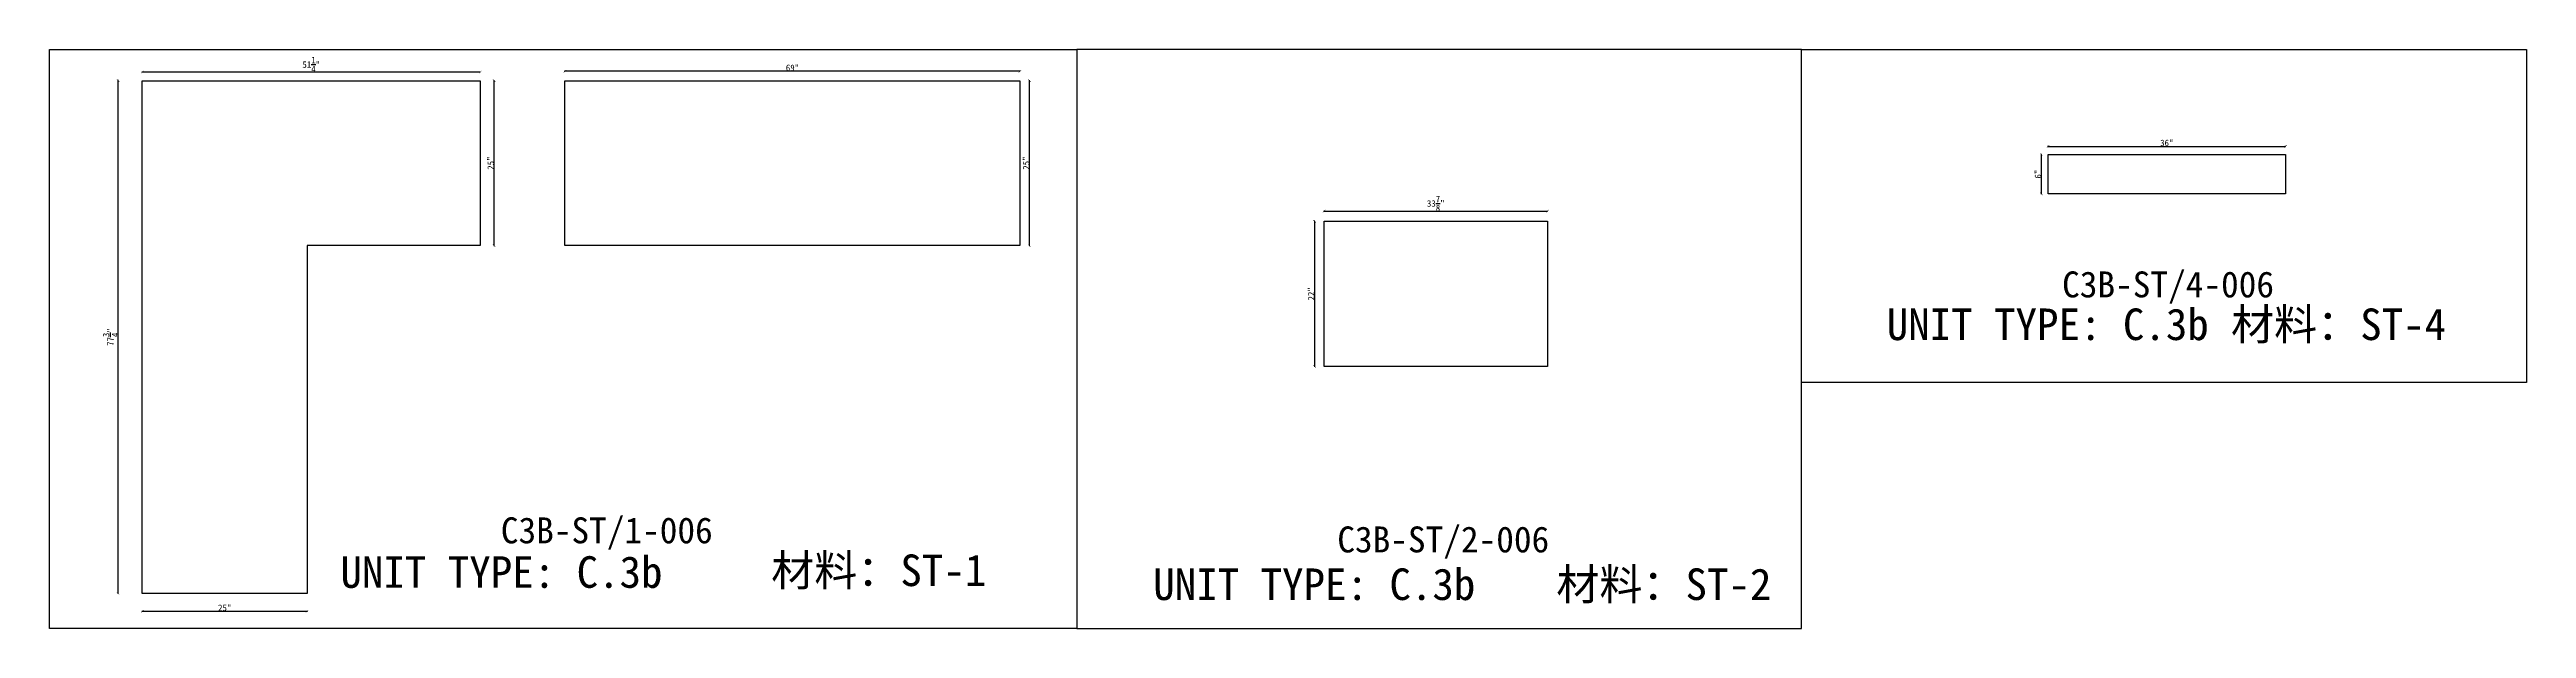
# Model space of a CAD drawing. Header units: millimetres. Extents: x -46966 to 138077, y -48408 to 2116.
# Drawn here: x 29598 to 39139, y -24218 to -21988 of the extents above; entities that cross this region are included whole.
import ezdxf
from ezdxf.enums import TextEntityAlignment as Align

# ---------------------------------------------------------------- set-up
doc = ezdxf.new("R2010")
doc.units = ezdxf.units.MM
doc.layers.add('PART_NUMBER', color=3, linetype='Continuous')
doc.styles.add('样式 1', font='')
doc.styles.get('样式 1').set_extended_font_data('NSimSun')
doc.dimstyles.new('副本 ISO-25', dxfattribs={"dimtxt": 25, "dimasz": 10, "dimexe": 1.5, "dimexo": 0.5, "dimtad": 1, "dimlfac": 0.03937, "dimlunit": 5, "dimtxsty": '样式 1', "dimblk": 'ARCHTICK', "dimcen": 2.5, "dimclrd": 256, "dimclrt": 1, "dimazin": 3, "dimtfac": 1, "dimtmove": 0, "dimatfit": 3, "dimfxlon": 1})

msp = doc.modelspace()

# ---------------------------------------------------------------- texts
at = {"style": '样式 1'}
for s, p in [('UNIT TYPE: C.3b', (36674.483, -23107.16)), ('材料：ST-4', (38000.764, -23107.16)), ('UNIT TYPE: C.3b', (30718.533, -24061.292)), ('材料：ST-1', (32377.82, -24054.637)), ('UNIT TYPE: C.3b', (33849.308, -24108.265)), ('材料：ST-2', (35402.033, -24108.265))]:
    msp.add_text(s, height=121.5865, dxfattribs=at).set_placement(p)
at = {"layer": 'PART_NUMBER', "color": 3, "style": '样式 1'}
for s, p in [('C3B-ST/4-006', (37758.308, -22892.834)), ('C3B-ST/1-006', (31744.552, -23840.003)), ('C3B-ST/2-006', (34966.434, -23875.003))]:
    msp.add_text(s, height=100, dxfattribs=at).set_placement(p, align=Align.MIDDLE_CENTER)

# ---------------------------------------------------------------- blocks, each defined once
blk = doc.blocks.new('_ArchTick')
at = {"color": 0, "linetype": 'ByBlock', "const_width": 0.15}
blk.add_lwpolyline([(-0.5, -0.5), (0.5, 0.5)], dxfattribs=at)
blk = doc.blocks.new('*D1051')
at = {"color": 0, "lineweight": -2, "transparency": 16777216}
for p, q in [((33371.9, -22108.1), (33374.4, -22108.1)), ((33371.9, -22743.1), (33374.4, -22743.1))]:
    blk.add_line(p, q, dxfattribs=at)
at = {"lineweight": -2, "transparency": 16777216}
blk.add_line((33372.9, -22743.1), (33372.9, -22108.1), dxfattribs=at)
at = {"layer": 'Defpoints', "color": 0, "transparency": 16777216}
for p in [(33336, -22108.1), (33372.9, -22108.1), (33336, -22743.1)]:
    blk.add_point(p, dxfattribs=at)
at = {"lineweight": -2, "transparency": 16777216, "xscale": 10, "yscale": 10, "zscale": 10}
for p, rotation in [((33372.9, -22108.1), 90), ((33372.9, -22743.1), 270)]:
    blk.add_blockref('_ArchTick', p, dxfattribs=dict(at, rotation=rotation))
at = {"color": 1, "transparency": 16777216, "insert": (33359.8, -22425.6), "char_height": 25, "attachment_point": 5, "rotation": 90, "style": '样式 1'}
blk.add_mtext('\\A1;25"', dxfattribs=at)
blk = doc.blocks.new('*D1052')
at = {"color": 0, "lineweight": -2, "transparency": 16777216}
for p, q in [((31583.4, -22072.8), (31583.4, -22070.3)), ((33336, -22072.8), (33336, -22070.3))]:
    blk.add_line(p, q, dxfattribs=at)
at = {"lineweight": -2, "transparency": 16777216}
blk.add_line((33336, -22071.8), (31583.4, -22071.8), dxfattribs=at)
at = {"layer": 'Defpoints', "color": 0, "transparency": 16777216}
for p in [(31583.4, -22071.8), (31583.4, -22108.1), (33336, -22108.1)]:
    blk.add_point(p, dxfattribs=at)
at = {"lineweight": -2, "transparency": 16777216, "xscale": 10, "yscale": 10, "zscale": 10, "rotation": 180}
blk.add_blockref('_ArchTick', (31583.4, -22071.8), dxfattribs=at)
at = {"lineweight": -2, "transparency": 16777216, "xscale": 10, "yscale": 10, "zscale": 10}
blk.add_blockref('_ArchTick', (33336, -22071.8), dxfattribs=at)
at = {"color": 1, "transparency": 16777216, "insert": (32459.7, -22058.7), "char_height": 25, "attachment_point": 5, "style": '样式 1'}
blk.add_mtext('\\A1;69"', dxfattribs=at)
blk = doc.blocks.new('*D1053')
at = {"color": 0, "lineweight": -2, "transparency": 16777216}
for p, q in [((29955.3, -22076), (29955.3, -22073.5)), ((31257.1, -22076), (31257.1, -22073.5))]:
    blk.add_line(p, q, dxfattribs=at)
at = {"lineweight": -2, "transparency": 16777216}
blk.add_line((31257.1, -22075), (29955.3, -22075), dxfattribs=at)
at = {"layer": 'Defpoints', "color": 0, "transparency": 16777216}
for p in [(29955.3, -22075), (29955.3, -22108.1), (31257.1, -22108.1)]:
    blk.add_point(p, dxfattribs=at)
at = {"lineweight": -2, "transparency": 16777216, "xscale": 10, "yscale": 10, "zscale": 10, "rotation": 180}
blk.add_blockref('_ArchTick', (29955.3, -22075), dxfattribs=at)
at = {"lineweight": -2, "transparency": 16777216, "xscale": 10, "yscale": 10, "zscale": 10}
blk.add_blockref('_ArchTick', (31257.1, -22075), dxfattribs=at)
at = {"color": 1, "transparency": 16777216, "insert": (30606.2, -22046), "char_height": 25, "attachment_point": 5, "style": '样式 1'}
blk.add_mtext('\\A1;51{\\H1x;\\S1/4;}"', dxfattribs=at)
blk = doc.blocks.new('*D1054')
at = {"color": 0, "lineweight": -2, "transparency": 16777216}
for p, q in [((31309.5, -22108.1), (31312, -22108.1)), ((31309.5, -22743.1), (31312, -22743.1))]:
    blk.add_line(p, q, dxfattribs=at)
at = {"lineweight": -2, "transparency": 16777216}
blk.add_line((31310.5, -22743.1), (31310.5, -22108.1), dxfattribs=at)
at = {"layer": 'Defpoints', "color": 0, "transparency": 16777216}
for p in [(31257.1, -22108.1), (31310.5, -22108.1), (31257.1, -22743.1)]:
    blk.add_point(p, dxfattribs=at)
at = {"lineweight": -2, "transparency": 16777216, "xscale": 10, "yscale": 10, "zscale": 10}
for p, rotation in [((31310.5, -22108.1), 90), ((31310.5, -22743.1), 270)]:
    blk.add_blockref('_ArchTick', p, dxfattribs=dict(at, rotation=rotation))
at = {"color": 1, "transparency": 16777216, "insert": (31297.4, -22425.6), "char_height": 25, "attachment_point": 5, "rotation": 90, "style": '样式 1'}
blk.add_mtext('\\A1;25"', dxfattribs=at)
blk = doc.blocks.new('*D1055')
at = {"color": 0, "lineweight": -2, "transparency": 16777216}
for p, q in [((29955.3, -24150.4), (29955.3, -24152.9)), ((30590.3, -24150.4), (30590.3, -24152.9))]:
    blk.add_line(p, q, dxfattribs=at)
at = {"lineweight": -2, "transparency": 16777216}
blk.add_line((29955.3, -24151.4), (30590.3, -24151.4), dxfattribs=at)
at = {"layer": 'Defpoints', "color": 0, "transparency": 16777216}
for p in [(29955.3, -24083), (30590.3, -24083), (30590.3, -24151.4)]:
    blk.add_point(p, dxfattribs=at)
at = {"lineweight": -2, "transparency": 16777216, "xscale": 10, "yscale": 10, "zscale": 10, "rotation": 180}
blk.add_blockref('_ArchTick', (29955.3, -24151.4), dxfattribs=at)
at = {"lineweight": -2, "transparency": 16777216, "xscale": 10, "yscale": 10, "zscale": 10}
blk.add_blockref('_ArchTick', (30590.3, -24151.4), dxfattribs=at)
at = {"color": 1, "transparency": 16777216, "insert": (30272.8, -24138.3), "char_height": 25, "attachment_point": 5, "style": '样式 1'}
blk.add_mtext('\\A1;25"', dxfattribs=at)
blk = doc.blocks.new('*D1056')
at = {"color": 0, "lineweight": -2, "transparency": 16777216}
for p, q in [((29863.1, -22108.1), (29860.6, -22108.1)), ((29863.1, -24083), (29860.6, -24083))]:
    blk.add_line(p, q, dxfattribs=at)
at = {"lineweight": -2, "transparency": 16777216}
blk.add_line((29862.1, -24083), (29862.1, -22108.1), dxfattribs=at)
at = {"layer": 'Defpoints', "color": 0, "transparency": 16777216}
for p in [(29862.1, -22108.1), (29955.3, -22108.1), (29955.3, -24083)]:
    blk.add_point(p, dxfattribs=at)
at = {"lineweight": -2, "transparency": 16777216, "xscale": 10, "yscale": 10, "zscale": 10}
for p, rotation in [((29862.1, -22108.1), 90), ((29862.1, -24083), 270)]:
    blk.add_blockref('_ArchTick', p, dxfattribs=dict(at, rotation=rotation))
at = {"color": 1, "transparency": 16777216, "insert": (29833, -23095.6), "char_height": 25, "attachment_point": 5, "rotation": 90, "style": '样式 1'}
blk.add_mtext('\\A1;77{\\H1x;\\S3/4;}"', dxfattribs=at)
blk = doc.blocks.new('*D1057')
at = {"color": 0, "lineweight": -2, "transparency": 16777216}
for p, q in [((34507.4, -22611.3), (34507.4, -22608.8)), ((35367.8, -22611.3), (35367.8, -22608.8))]:
    blk.add_line(p, q, dxfattribs=at)
at = {"lineweight": -2, "transparency": 16777216}
blk.add_line((34507.4, -22610.3), (35367.8, -22610.3), dxfattribs=at)
at = {"layer": 'Defpoints', "color": 0, "transparency": 16777216}
for p in [(35367.8, -22610.3), (34507.4, -22649.7), (35367.8, -22649.7)]:
    blk.add_point(p, dxfattribs=at)
at = {"lineweight": -2, "transparency": 16777216, "xscale": 10, "yscale": 10, "zscale": 10, "rotation": 180}
blk.add_blockref('_ArchTick', (34507.4, -22610.3), dxfattribs=at)
at = {"lineweight": -2, "transparency": 16777216, "xscale": 10, "yscale": 10, "zscale": 10}
blk.add_blockref('_ArchTick', (35367.8, -22610.3), dxfattribs=at)
at = {"color": 1, "transparency": 16777216, "insert": (34937.6, -22581.2), "char_height": 25, "attachment_point": 5, "style": '样式 1'}
blk.add_mtext('\\A1;33{\\H1x;\\S7/8;}"', dxfattribs=at)
blk = doc.blocks.new('*D1058')
at = {"color": 0, "lineweight": -2, "transparency": 16777216}
for p, q in [((34471.7, -22649.7), (34469.2, -22649.7)), ((34471.7, -23208.5), (34469.2, -23208.5))]:
    blk.add_line(p, q, dxfattribs=at)
at = {"lineweight": -2, "transparency": 16777216}
blk.add_line((34470.7, -22649.7), (34470.7, -23208.5), dxfattribs=at)
at = {"layer": 'Defpoints', "color": 0, "transparency": 16777216}
for p in [(34507.4, -22649.7), (34470.7, -23208.5), (34507.4, -23208.5)]:
    blk.add_point(p, dxfattribs=at)
at = {"lineweight": -2, "transparency": 16777216, "xscale": 10, "yscale": 10, "zscale": 10}
for p, rotation in [((34470.7, -22649.7), 90), ((34470.7, -23208.5), 270)]:
    blk.add_blockref('_ArchTick', p, dxfattribs=dict(at, rotation=rotation))
at = {"color": 1, "transparency": 16777216, "insert": (34457.6, -22929.1), "char_height": 25, "attachment_point": 5, "rotation": 90, "style": '样式 1'}
blk.add_mtext('\\A1;22"', dxfattribs=at)
blk = doc.blocks.new('*D1061')
at = {"color": 0, "lineweight": -2, "transparency": 16777216}
for p, q in [((37296.2, -22362.2), (37296.2, -22359.7)), ((38210.6, -22362.2), (38210.6, -22359.7))]:
    blk.add_line(p, q, dxfattribs=at)
at = {"lineweight": -2, "transparency": 16777216}
blk.add_line((37296.2, -22361.2), (38210.6, -22361.2), dxfattribs=at)
at = {"layer": 'Defpoints', "color": 0, "transparency": 16777216}
for p in [(37296.2, -22392), (38210.6, -22361.2), (38210.6, -22392)]:
    blk.add_point(p, dxfattribs=at)
at = {"lineweight": -2, "transparency": 16777216, "xscale": 10, "yscale": 10, "zscale": 10, "rotation": 180}
blk.add_blockref('_ArchTick', (37296.2, -22361.2), dxfattribs=at)
at = {"lineweight": -2, "transparency": 16777216, "xscale": 10, "yscale": 10, "zscale": 10}
blk.add_blockref('_ArchTick', (38210.6, -22361.2), dxfattribs=at)
at = {"color": 1, "transparency": 16777216, "insert": (37753.4, -22348), "char_height": 25, "attachment_point": 5, "style": '样式 1'}
blk.add_mtext('\\A1;36"', dxfattribs=at)
blk = doc.blocks.new('*D1062')
at = {"color": 0, "lineweight": -2, "transparency": 16777216}
for p, q in [((37271.3, -22392), (37268.8, -22392)), ((37271.3, -22544.4), (37268.8, -22544.4))]:
    blk.add_line(p, q, dxfattribs=at)
at = {"lineweight": -2, "transparency": 16777216}
blk.add_line((37270.3, -22544.4), (37270.3, -22392), dxfattribs=at)
at = {"layer": 'Defpoints', "color": 0, "transparency": 16777216}
for p in [(37270.3, -22392), (37296.2, -22392), (37296.2, -22544.4)]:
    blk.add_point(p, dxfattribs=at)
at = {"lineweight": -2, "transparency": 16777216, "xscale": 10, "yscale": 10, "zscale": 10}
for p, rotation in [((37270.3, -22392), 90), ((37270.3, -22544.4), 270)]:
    blk.add_blockref('_ArchTick', p, dxfattribs=dict(at, rotation=rotation))
at = {"color": 1, "transparency": 16777216, "insert": (37257.2, -22468.2), "char_height": 25, "attachment_point": 5, "rotation": 90, "style": '样式 1'}
blk.add_mtext('\\A1;6"', dxfattribs=at)

# ---------------------------------------------------------------- dimensions: what is measured, and where the dimension line sits
for base, p1, p2, angle, picture, middle in [((29955.34, -22075.009), (31257.09, -22108.142), (29955.34, -22108.142), 180, '*D1053', (30606.215, -22045.986)), ((29862.117, -22108.142), (29955.34, -24082.992), (29955.34, -22108.142), 90, '*D1056', (29833.024, -23095.567)), ((31310.535, -22108.142), (31257.09, -22743.142), (31257.09, -22108.142), 90, '*D1054', (31297.41, -22425.642)), ((31583.385, -22071.811), (33335.985, -22108.142), (31583.385, -22108.142), 180, '*D1052', (32459.685, -22058.686)), ((33372.924, -22108.142), (33335.985, -22743.142), (33335.985, -22108.142), 90, '*D1051', (33359.799, -22425.642)), ((37270.339, -22392.003), (37296.174, -22544.403), (37296.174, -22392.003), 90, '*D1062', (37257.214, -22468.203)), ((34470.733, -23208.484), (34507.38, -22649.684), (34507.38, -23208.484), 90, '*D1058', (34457.608, -22929.084)), ((30590.34, -24151.408), (29955.34, -24082.992), (30590.34, -24082.992), 180, '*D1055', (30272.84, -24138.283))]:
    dim = msp.add_linear_dim(base=base, p1=p1, p2=p2, angle=angle, dimstyle='副本 ISO-25')
    dim.commit()
    dim.dimension.update_dxf_attribs({"geometry": picture, "text_midpoint": middle})
for base, p1, p2, picture, middle in [((38210.574, -22361.168), (37296.174, -22392.003), (38210.574, -22392.003), '*D1061', (37753.374, -22348.043)), ((35367.805, -22610.257), (34507.38, -22649.684), (35367.805, -22649.684), '*D1057', (34937.592, -22581.164))]:
    dim = msp.add_linear_dim(base=base, p1=p1, p2=p2, dimstyle='副本 ISO-25')
    dim.commit()
    dim.dimension.update_dxf_attribs({"geometry": picture, "text_midpoint": middle})

# ---------------------------------------------------------------- linework, layer by layer
at = {"color": 1}
for points in [[(29598.099, -21988.267), (33554.981, -21988.267), (33554.981, -24217.834), (29598.099, -24217.834)], [(33554.981, -24217.834), (36346.855, -24217.834), (36346.855, -21988.267), (33554.981, -21988.267)], [(36346.855, -21988.267), (39138.729, -21988.267), (39138.729, -23270.664), (36346.855, -23270.664)]]:
    msp.add_lwpolyline(points, close=True, dxfattribs=at)
for points in [[(29955.34, -22108.142), (31257.09, -22108.142), (31257.09, -22743.142), (30590.34, -22743.142), (30590.34, -24082.992), (29955.34, -24082.992)], [(33335.985, -22743.142), (31583.385, -22743.142), (31583.385, -22108.142), (33335.985, -22108.142)], [(37296.174, -22392.003), (38210.574, -22392.003), (38210.574, -22544.403), (37296.174, -22544.403)], [(34507.38, -22649.684), (35367.805, -22649.684), (35367.805, -23208.484), (34507.38, -23208.484)]]:
    msp.add_lwpolyline(points, close=True)

msp.set_redraw_order([(e.dxf.handle, doc.entitydb.next_handle()) for e in msp.query("TEXT MTEXT ATTDEF DIMENSION ARC_DIMENSION")])  # texts and dimensions are drawn at this point

doc.saveas('drawing.dxf')
